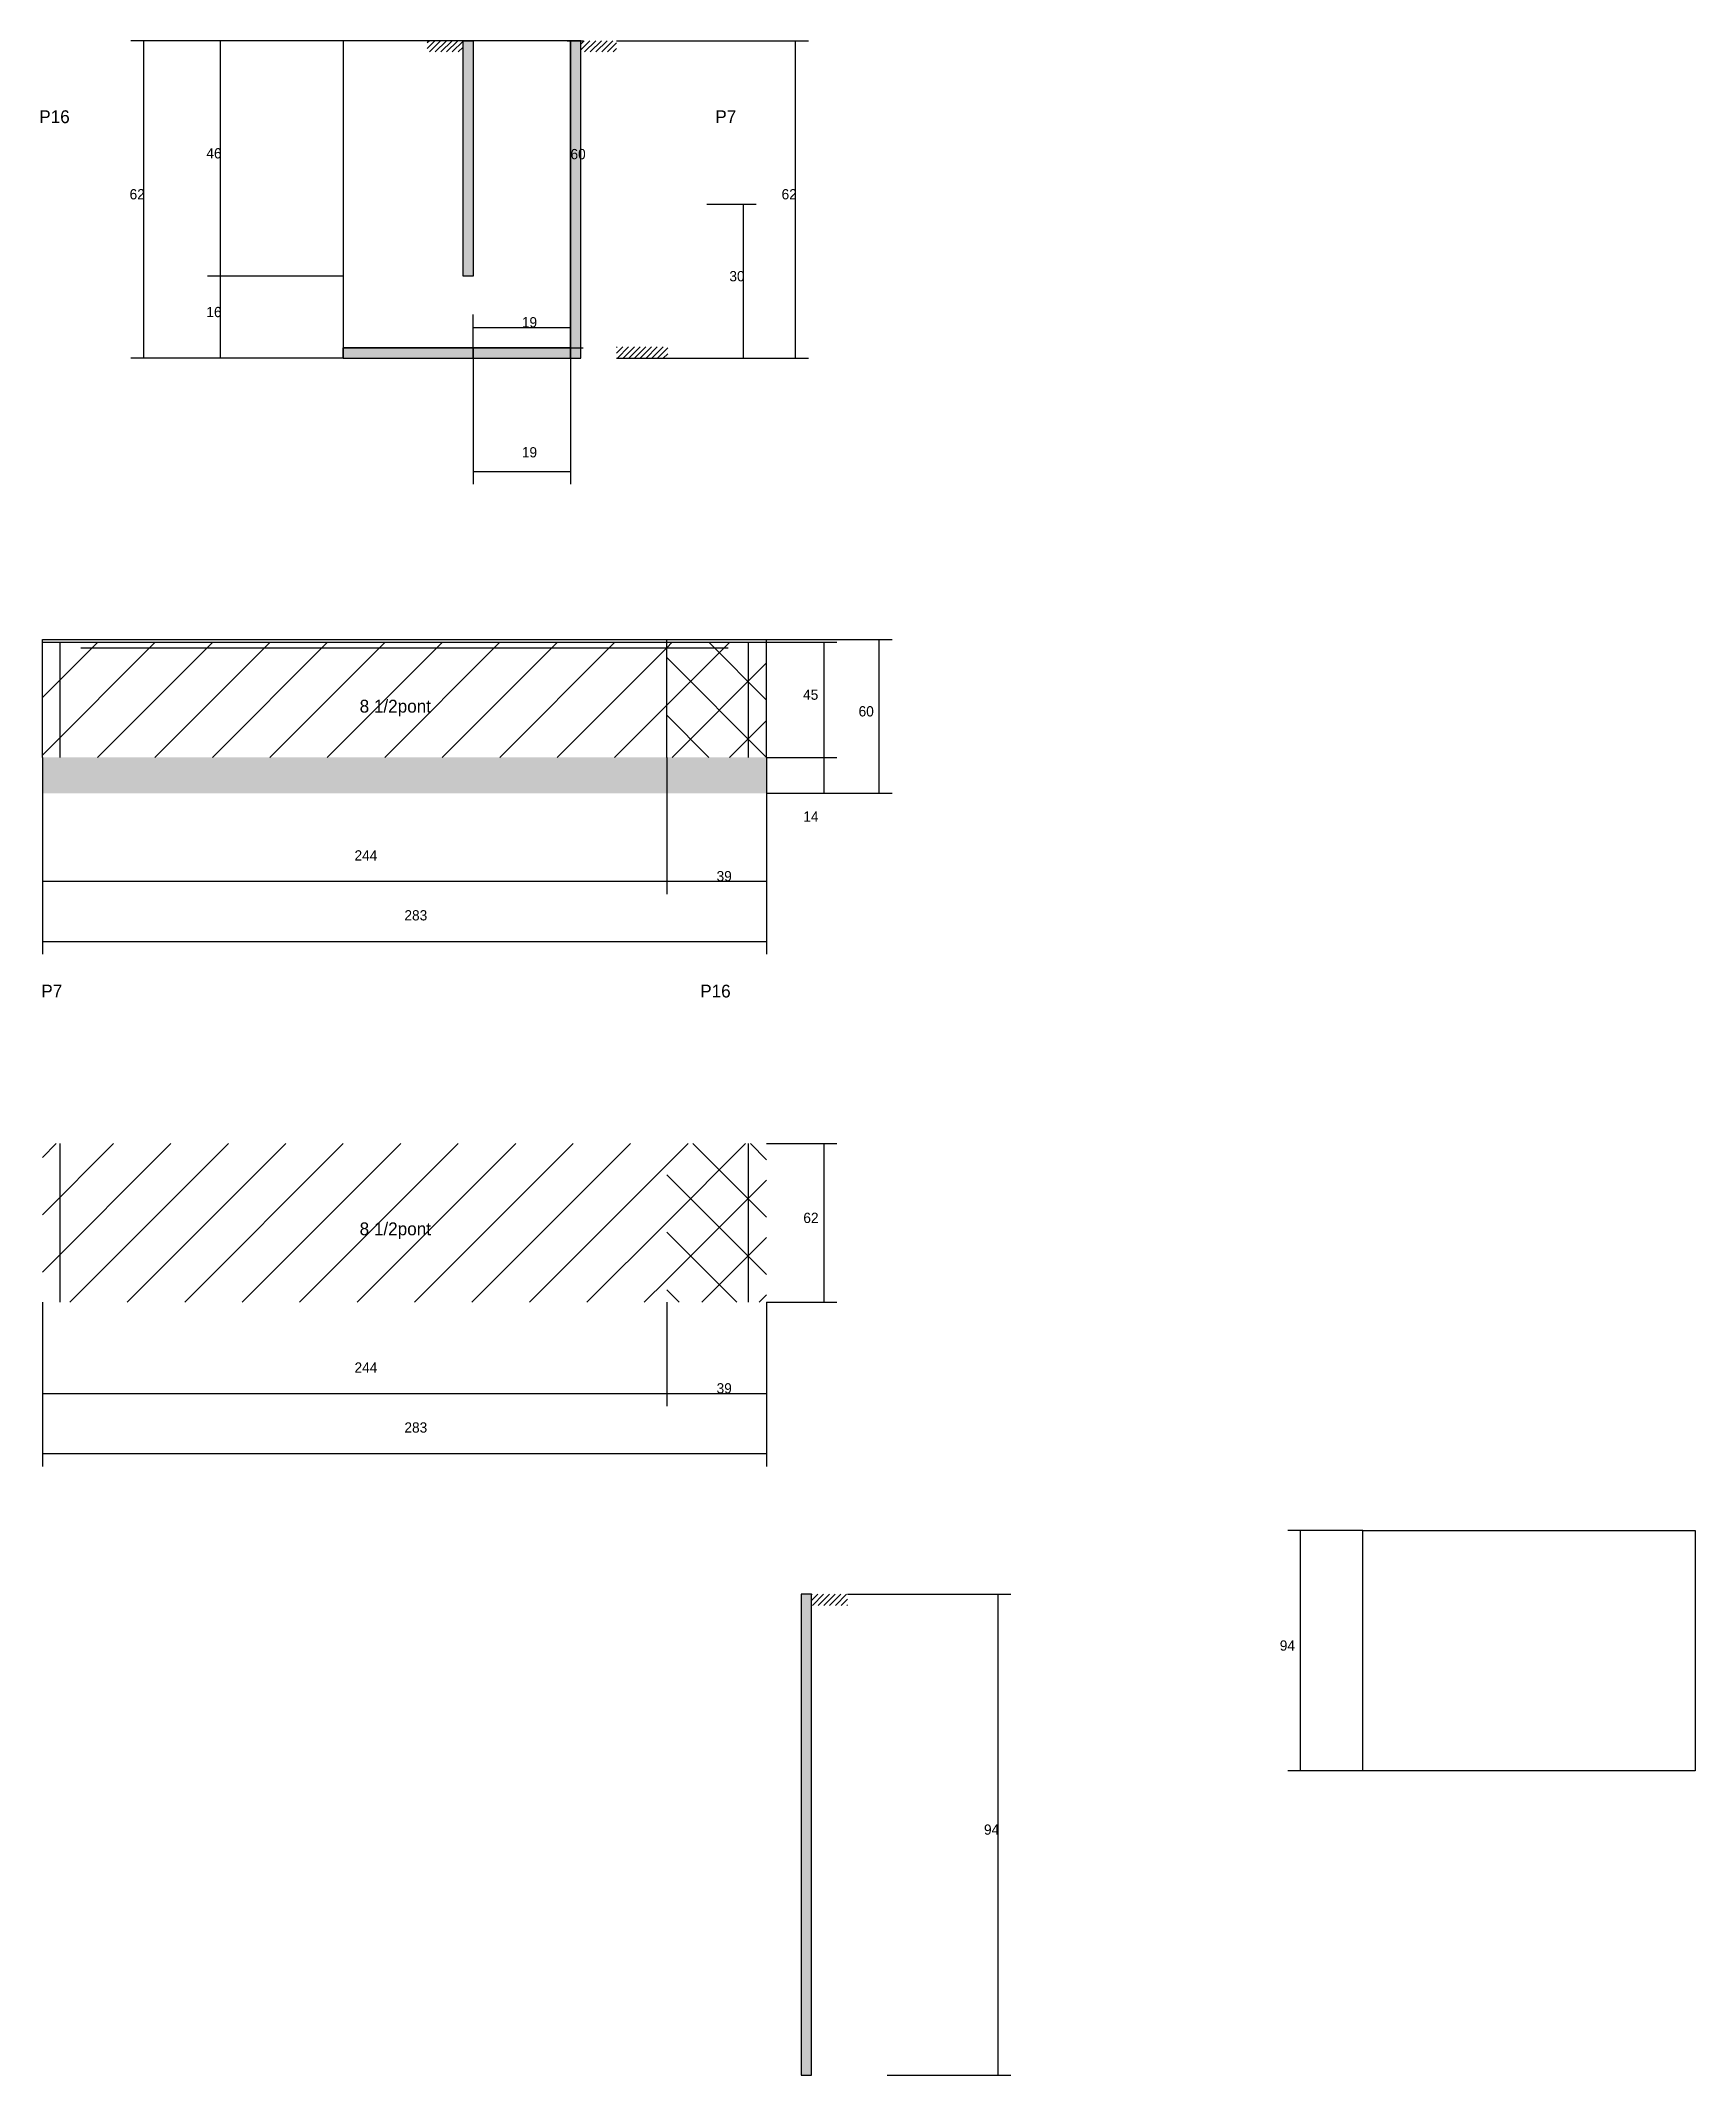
# Model space of a CAD drawing. Header units: metres. Extents: x -41 to 34800, y -36000 to 1848.
# Drawn here: x 12330 to 12976, y -13465 to -12670 of the extents above; entities that cross this region are included whole.
import ezdxf

# ---------------------------------------------------------------- set-up
doc = ezdxf.new("R2010")
doc.units = ezdxf.units.M
for name, color, linetype in [('CONCRETO', 251, 'Continuous'), ('COTA', 4, 'Continuous'), ('Cota Seção (2x)', 4, 'Continuous'), ('Hachura', 253, 'Continuous'), ('NOMENCLATURA', 7, 'Continuous'), ('Painéis', 200, 'Continuous'), ('REAPROVEITAMENTO', 251, 'Continuous'), ('SARR_2.2x7', 40, 'Continuous')]:
    doc.layers.add(name, color=color, linetype=linetype)

msp = doc.modelspace()

# ---------------------------------------------------------------- texts
at = {"layer": 'COTA'}
for s, p in [('46', (12394.4, -12716)), ('62', (12364.4, -12732)), ('62', (12619.2, -12732)), ('30', (12598.8, -12764)), ('16', (12394.4, -12778)), ('19', (12517.7, -12832.8)), ('45', (12627.6, -12927.5)), ('60', (12649.3, -12934)), ('14', (12627.7, -12975.1)), ('244', (12452.3, -12990.3)), ('39', (12593.8, -12998.4)), ('283', (12471.8, -13013.7)), ('62', (12627.7, -13131.9)), ('244', (12452.3, -13190.4)), ('39', (12593.8, -13198.5)), ('283', (12471.8, -13213.8)), ('94', (12813.9, -13299)), ('94', (12698.3, -13370.9))]:
    msp.add_text(s, height=4, dxfattribs=at).set_placement(p)
at = {"layer": 'Cota Seção (2x)'}
for s, p in [('60', (12536.7, -12716.3)), ('19', (12517.7, -12782))]:
    msp.add_text(s, height=4, dxfattribs=at).set_placement(p)
at = {"layer": 'NOMENCLATURA'}
for s, p in [('P16', (12329.1, -12702.2)), ('P7', (12593.3, -12702.2)), ('8 1/2pont', (12454.3, -12932.5)), ('P7', (12329.9, -13043.8)), ('P16', (12587.4, -13043.8)), ('8 1/2pont', (12454.3, -13136.7))]:
    msp.add_text(s, height=5, dxfattribs=at).set_placement(p)

# ---------------------------------------------------------------- hatches: boundary and pattern name
at = {"layer": 'COTA'}
h = msp.add_hatch(dxfattribs=at)
h.set_pattern_fill('AR-CONC', scale=0.03)
h.paths.add_polyline_path([(12613.3, -12964), (12330.3, -12964), (12330.3, -12964), (12330.3, -12950), (12330.3, -12950), (12613.3, -12950), (12613.3, -12950), (12613.3, -12964)])
at = {"layer": 'Hachura'}
h = msp.add_hatch(dxfattribs=at)
h.set_pattern_fill('ANSI31', scale=0.5)
h.paths.add_polyline_path([(12494.7, -12674.4), (12494.7, -12670), (12494.7, -12670), (12480.7, -12670), (12480.7, -12670), (12480.7, -12674.4), (12480.7, -12674.4), (12494.7, -12674.4)])
h = msp.add_hatch(color=8, dxfattribs=at)
h.dxf.hatch_style = 1
h.paths.add_polyline_path([(12494.7, -12762), (12498.7, -12762), (12498.7, -12762), (12498.7, -12670.3), (12498.7, -12670.3), (12494.7, -12670.3), (12494.7, -12670.3), (12494.7, -12762)])
h = msp.add_hatch(color=8, dxfattribs=at)
h.dxf.hatch_style = 1
h.paths.add_polyline_path([(12536.7, -12794), (12540.7, -12794), (12540.7, -12794), (12540.7, -12670), (12540.7, -12670), (12536.7, -12670), (12536.7, -12670), (12536.7, -12794)])
h = msp.add_hatch(dxfattribs=at)
h.set_pattern_fill('ANSI31', scale=0.5)
h.paths.add_polyline_path([(12540.7, -12674.4), (12540.7, -12670), (12540.7, -12670), (12554.7, -12670), (12554.7, -12670), (12554.7, -12674.4), (12554.7, -12674.4), (12540.7, -12674.4)])
h = msp.add_hatch(dxfattribs=at)
h.set_pattern_fill('ANSI31', scale=0.5)
h.paths.add_polyline_path([(12574.7, -12794), (12574.7, -12789.6), (12574.7, -12789.6), (12554.7, -12789.6), (12554.7, -12789.6), (12554.7, -12794), (12554.7, -12794), (12574.7, -12794)])
h = msp.add_hatch(color=8, dxfattribs=at)
h.dxf.hatch_style = 1
h.paths.add_polyline_path([(12498.7, -12794), (12498.7, -12790), (12498.7, -12790), (12447.9, -12790), (12447.9, -12790), (12447.9, -12794), (12447.9, -12794), (12498.7, -12794)])
h = msp.add_hatch(color=8, dxfattribs=at)
h.dxf.hatch_style = 1
h.paths.add_polyline_path([(12536.7, -12794), (12536.7, -12790), (12536.7, -12790), (12498.7, -12790), (12498.7, -12790), (12498.7, -12794), (12498.7, -12794), (12536.7, -12794)])
h = msp.add_hatch(color=8, dxfattribs=at)
h.dxf.hatch_style = 1
h.paths.add_polyline_path([(12630.9, -13276.9), (12626.9, -13276.9), (12626.9, -13276.9), (12626.9, -13464.9), (12626.9, -13464.9), (12630.9, -13464.9), (12630.9, -13464.9), (12630.9, -13276.9)])
h = msp.add_hatch(dxfattribs=at)
h.set_pattern_fill('ANSI31', scale=0.5)
h.paths.add_polyline_path([(12630.9, -13281.3), (12630.9, -13276.9), (12630.9, -13276.9), (12644.9, -13276.9), (12644.9, -13276.9), (12644.9, -13281.3), (12644.9, -13281.3), (12630.9, -13281.3)])
at = {"layer": 'REAPROVEITAMENTO'}
h = msp.add_hatch(dxfattribs=at)
h.set_pattern_fill('ANSI31', scale=5)
h.paths.add_polyline_path([(12330.3, -12950), (12574.3, -12950), (12574.3, -12950), (12574.3, -12905), (12574.3, -12905), (12330.3, -12905), (12330.3, -12905), (12330.3, -12950)])
h = msp.add_hatch(dxfattribs=at)
h.set_pattern_fill('ANSI37', scale=5)
h.paths.add_polyline_path([(12613.3, -12905), (12574.3, -12905), (12574.3, -12905), (12574.3, -12950), (12574.3, -12950), (12613.3, -12950), (12613.3, -12950), (12613.3, -12905)])
h = msp.add_hatch(dxfattribs=at)
h.set_pattern_fill('ANSI31', scale=5)
h.paths.add_polyline_path([(12330.3, -13162.9), (12574.3, -13162.9), (12574.3, -13162.9), (12574.3, -13100.9), (12574.3, -13100.9), (12330.3, -13100.9), (12330.3, -13100.9), (12330.3, -13162.9)])
h = msp.add_hatch(dxfattribs=at)
h.set_pattern_fill('ANSI37', scale=5)
h.paths.add_polyline_path([(12613.3, -13100.9), (12574.3, -13100.9), (12574.3, -13100.9), (12574.3, -13162.9), (12574.3, -13162.9), (12613.3, -13162.9), (12613.3, -13162.9), (12613.3, -13100.9)])

# ---------------------------------------------------------------- linework, layer by layer
at = {"layer": 'CONCRETO'}
msp.add_lwpolyline([(12447.9, -12790), (12536.7, -12790), (12536.7, -12670), (12447.9, -12670)], close=True, dxfattribs=at)
at = {"layer": 'COTA'}
for p, q in [((12480.7, -12670), (12364.9, -12670)), ((12369.9, -12794), (12369.9, -12670)), ((12480.7, -12670), (12394.9, -12670)), ((12399.9, -12762), (12399.9, -12670)), ((12554.7, -12670), (12629.7, -12670)), ((12624.7, -12794), (12624.7, -12670)), ((12590, -12733.9), (12609.3, -12733.9)), ((12604.3, -12794), (12604.3, -12733.9)), ((12447.9, -12762), (12394.9, -12762)), ((12447.9, -12762), (12394.9, -12762)), ((12399.9, -12794), (12399.9, -12762)), ((12447.9, -12794), (12364.9, -12794)), ((12447.9, -12794), (12394.9, -12794)), ((12498.7, -12794), (12498.7, -12843.3)), ((12536.7, -12794), (12536.7, -12843.3)), ((12554.7, -12794), (12629.7, -12794)), ((12574.7, -12794), (12609.3, -12794)), ((12498.7, -12838.3), (12536.7, -12838.3)), ((12613.3, -12904), (12662.4, -12904)), ((12613.3, -12905), (12640.8, -12905)), ((12635.8, -12950), (12635.8, -12905)), ((12657.4, -12964), (12657.4, -12904)), ((12330.3, -12950), (12330.3, -13003.4)), ((12330.3, -12950), (12330.3, -13026.9)), ((12574.3, -12950), (12574.3, -13003.4)), ((12574.3, -12950), (12574.3, -13003.4)), ((12613.3, -12950), (12613.3, -13003.4)), ((12613.3, -12950), (12613.3, -13026.9)), ((12613.3, -12950), (12640.8, -12950)), ((12613.3, -12950), (12640.8, -12950)), ((12635.8, -12964), (12635.8, -12950)), ((12613.3, -12964), (12662.4, -12964)), ((12613.3, -12964), (12640.8, -12964)), ((12330.3, -12998.4), (12574.3, -12998.4)), ((12574.3, -12998.4), (12613.3, -12998.4)), ((12330.3, -13021.9), (12613.3, -13021.9)), ((12613.3, -13100.9), (12640.8, -13100.9)), ((12635.8, -13162.9), (12635.8, -13100.9)), ((12330.3, -13162.9), (12330.3, -13203.5)), ((12330.3, -13162.9), (12330.3, -13227)), ((12574.3, -13162.9), (12574.3, -13203.5)), ((12574.3, -13162.9), (12574.3, -13203.5)), ((12613.3, -13162.9), (12613.3, -13203.5)), ((12613.3, -13162.9), (12613.3, -13227)), ((12613.3, -13162.9), (12640.8, -13162.9)), ((12330.3, -13198.5), (12574.3, -13198.5)), ((12574.3, -13198.5), (12613.3, -13198.5)), ((12330.3, -13222), (12613.3, -13222)), ((12846.3, -13252), (12817, -13252)), ((12822, -13346), (12822, -13252)), ((12644.9, -13276.9), (12708.8, -13276.9)), ((12703.8, -13464.9), (12703.8, -13276.9)), ((12846.3, -13346), (12817, -13346)), ((12660.5, -13464.9), (12708.8, -13464.9))]:
    msp.add_line(p, q, dxfattribs=at)
at = {"layer": 'Cota Seção (2x)'}
for p, q in [((12535.4, -12670), (12541.7, -12670)), ((12536.7, -12790), (12536.7, -12670)), ((12498.7, -12790), (12498.7, -12777)), ((12536.7, -12790), (12536.7, -12777)), ((12498.7, -12782), (12536.7, -12782)), ((12536.7, -12790), (12541.7, -12790))]:
    msp.add_line(p, q, dxfattribs=at)
at = {"layer": 'Painéis'}
for p, q in [((12536.7, -12794), (12536.7, -12670)), ((12447.9, -12790), (12498.7, -12790)), ((12447.9, -12794), (12447.9, -12790)), ((12498.7, -12790), (12536.7, -12790)), ((12498.7, -12794), (12498.7, -12790)), ((12536.7, -12794), (12536.7, -12790)), ((12330.3, -12905), (12613.3, -12905)), ((12330.3, -12950), (12330.3, -12905)), ((12574.3, -12950), (12574.3, -12905)), ((12613.3, -12950), (12613.3, -12905))]:
    msp.add_line(p, q, dxfattribs=at)
for points in [[(12494.7, -12670), (12498.7, -12670), (12498.7, -12762), (12494.7, -12762)], [(12540.7, -12670), (12536.7, -12670), (12536.7, -12794), (12540.7, -12794)], [(12498.7, -12794), (12498.7, -12790), (12447.9, -12790), (12447.9, -12794)], [(12536.7, -12794), (12536.7, -12790), (12498.7, -12790), (12498.7, -12794)], [(12846.3, -13252), (12976.3, -13252), (12976.3, -13346), (12846.3, -13346)], [(12630.9, -13276.9), (12626.9, -13276.9), (12626.9, -13464.9), (12630.9, -13464.9)]]:
    msp.add_lwpolyline(points, close=True, dxfattribs=at)
at = {"layer": 'SARR_2.2x7'}
for p, q in [((12330.3, -12904), (12574.3, -12904)), ((12330.3, -12905), (12330.3, -12904)), ((12337.3, -12950), (12337.3, -12905)), ((12345.3, -12907.2), (12574.3, -12907.2)), ((12574.3, -12904), (12613.3, -12904)), ((12574.3, -12905), (12574.3, -12904)), ((12574.3, -12907.2), (12598.3, -12907.2)), ((12606.3, -12950), (12606.3, -12905)), ((12613.3, -12905), (12613.3, -12904)), ((12337.3, -13162.9), (12337.3, -13100.9)), ((12606.3, -13162.9), (12606.3, -13100.9))]:
    msp.add_line(p, q, dxfattribs=at)

msp.set_redraw_order([(e.dxf.handle, doc.entitydb.next_handle()) for e in msp.query("TEXT MTEXT ATTDEF DIMENSION ARC_DIMENSION")])  # texts and dimensions are drawn at this point

doc.saveas('drawing.dxf')
